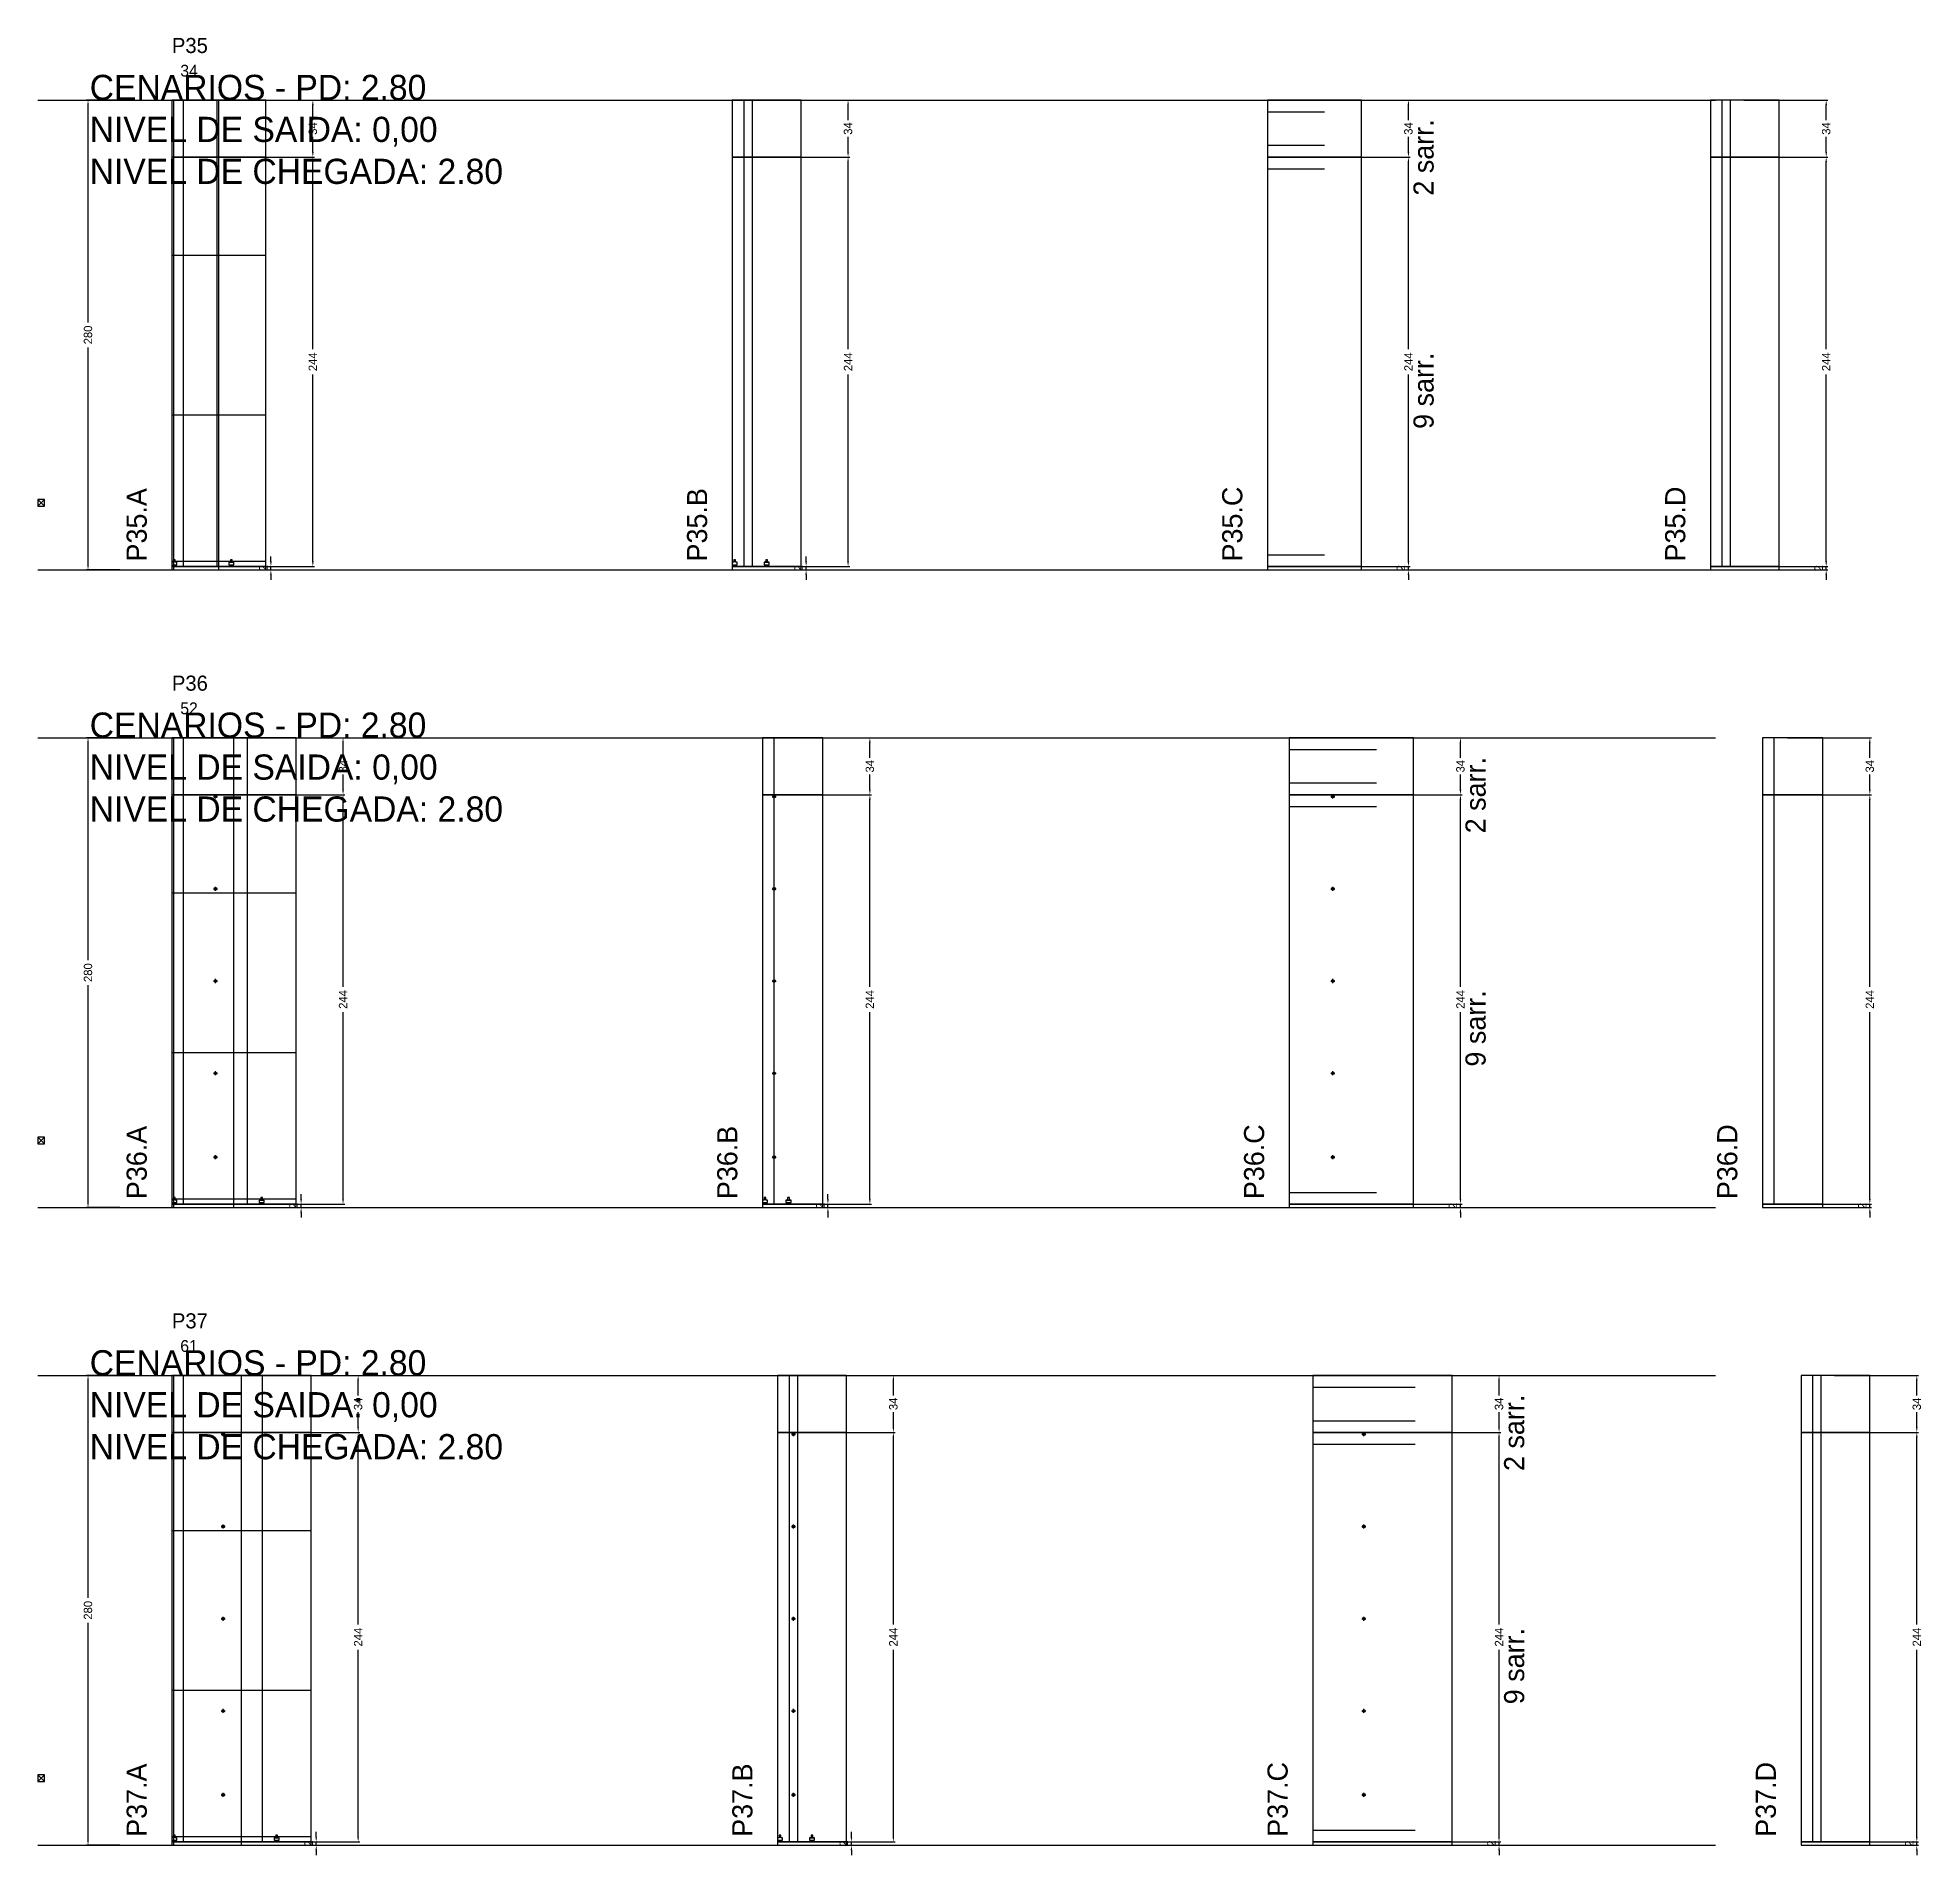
# Model space of a CAD drawing. Header units: centimetres. Extents: x -10500 to 4105, y -36866 to 295.
# Drawn here: x -7000 to -5877, y -14066 to -12983 of the extents above; entities that cross this region are included whole.
import ezdxf

# ---------------------------------------------------------------- set-up
doc = ezdxf.new("R2010")
doc.units = ezdxf.units.CM
doc.linetypes.add('DASHED', pattern=[2, -2])
for name, color, linetype in [('CHAPA', 140, 'Continuous'), ('COTA', 241, 'Continuous'), ('COTAS FURACAO', 16, 'Continuous'), ('Madeira', 30, 'Continuous'), ('NOMENCLATURA', 7, 'Continuous'), ('Nível', 160, 'Continuous'), ('Painéis', 200, 'Continuous'), ('Perfil Metálico', 150, 'Continuous'), ('SARR_2.2x7', 40, 'Continuous'), ('SARRAFO DE PRESSAO', 200, 'Continuous'), ('texto', 7, 'Continuous'), ('TEXTO_GERAL', 7, 'Continuous')]:
    doc.layers.add(name, color=color, linetype=linetype)
doc.dimstyles.new('PAINEL-NOVA', dxfattribs={"dimtxt": 5, "dimasz": 3, "dimexe": 1, "dimexo": 1, "dimgap": 1, "dimtad": 1, "dimcen": 2.5, "dimazin": 3, "dimtfac": 1, "dimtmove": 0, "dimatfit": 3})

msp = doc.modelspace()

# ---------------------------------------------------------------- texts
at = {"layer": 'NOMENCLATURA'}
for s, p in [('CENARIOS - PD: 2.80', (-6969, -13020)), ('NIVEL DE SAIDA: 0,00', (-6969, -13045)), ('NIVEL DE CHEGADA: 2.80', (-6969, -13070)), ('CENARIOS - PD: 2.80', (-6969, -13400)), ('NIVEL DE SAIDA: 0,00', (-6969, -13425)), ('NIVEL DE CHEGADA: 2.80', (-6969, -13450)), ('CENARIOS - PD: 2.80', (-6969, -13780)), ('NIVEL DE SAIDA: 0,00', (-6969, -13805)), ('NIVEL DE CHEGADA: 2.80', (-6969, -13830))]:
    msp.add_text(s, height=15, dxfattribs=at).set_placement(p)
for s, p in [('2 sarr.', (-6168, -13077)), ('9 sarr.', (-6168, -13216)), ('P35.A', (-6935, -13295)), ('P35.B', (-6601, -13295)), ('P35.C', (-6282, -13295)), ('P35.D', (-6018, -13295)), ('2 sarr.', (-6137, -13457)), ('9 sarr.', (-6137, -13596)), ('P36.A', (-6935, -13675)), ('P36.B', (-6583, -13675)), ('P36.C', (-6269, -13675)), ('P36.D', (-5987, -13675)), ('2 sarr.', (-6114, -13837)), ('9 sarr.', (-6114, -13976)), ('P37.A', (-6935, -14055)), ('P37.B', (-6574, -14055)), ('P37.C', (-6255, -14055)), ('P37.D', (-5964, -14055))]:
    msp.add_text(s, height=12, rotation=90, dxfattribs=at).set_placement(p)
at = {"layer": 'texto'}
for s, p in [('34', (-6915, -13006)), ('52', (-6915, -13386)), ('61', (-6915, -13766))]:
    msp.add_text(s, height=7, dxfattribs=at).set_placement(p)
at = {"layer": 'TEXTO_GERAL'}
for s, p in [('P35', (-6920, -12992)), ('P36', (-6920, -13372)), ('P37', (-6920, -13752))]:
    msp.add_text(s, height=9, dxfattribs=at).set_placement(p)

# ---------------------------------------------------------------- blocks, each defined once
blk = doc.blocks.new('_CLOSEDFILLED')
at = {"color": 0, "linetype": 'BYBLOCK'}
blk.add_solid([(-1, 0.16), (0, 0), (-1, -0.16)], dxfattribs=at)
blk = doc.blocks.new('*D937')
for p, q in [((-6951, -13780), (-6971, -13780)), ((-6970, -13912.5), (-6970, -13783)), ((-6970, -14057), (-6970, -13927.5)), ((-6951, -14060), (-6971, -14060))]:
    blk.add_line(p, q)
at = {"layer": 'Defpoints'}
for p in [(-6950, -13780), (-6970, -14060), (-6950, -14060)]:
    blk.add_point(p, dxfattribs=at)
at = {"layer": 'COTA', "xscale": 3, "yscale": 3}
for p, rotation in [((-6970, -13780), 90), ((-6970, -14060), 270)]:
    blk.add_blockref('_CLOSEDFILLED', p, dxfattribs=dict(at, rotation=rotation))
at = {"layer": 'COTA', "insert": (-6970, -13920), "char_height": 5, "attachment_point": 5, "rotation": 90}
blk.add_mtext('280', dxfattribs=at)
blk = doc.blocks.new('MULDURA')
at = {"layer": 'Paineis'}
for p, q in [((0, 0), (4, 4)), ((4, 0), (0, 4))]:
    blk.add_line(p, q, dxfattribs=at)
blk.add_lwpolyline([(0, 0), (4, 0), (4, 4), (0, 4)], close=True, dxfattribs=at)
blk = doc.blocks.new('*D939')
for p, q in [((-6858, -13814), (-6808, -13814)), ((-6809, -13928.5), (-6809, -13817)), ((-6809, -14055), (-6809, -13943.5)), ((-6858, -14058), (-6808, -14058))]:
    blk.add_line(p, q)
at = {"layer": 'Defpoints'}
for p in [(-6859, -13814), (-6859, -14058), (-6809, -14058)]:
    blk.add_point(p, dxfattribs=at)
at = {"layer": 'COTA', "xscale": 3, "yscale": 3}
for p, rotation in [((-6809, -13814), 90), ((-6809, -14058), 270)]:
    blk.add_blockref('_CLOSEDFILLED', p, dxfattribs=dict(at, rotation=rotation))
at = {"layer": 'COTA', "insert": (-6809, -13936), "char_height": 5, "attachment_point": 5, "rotation": 90}
blk.add_mtext('244', dxfattribs=at)
blk = doc.blocks.new('*D940')
for p, q in [((-6858, -13780), (-6808, -13780)), ((-6809, -13792), (-6809, -13783)), ((-6809, -13811), (-6809, -13802)), ((-6858, -13814), (-6808, -13814))]:
    blk.add_line(p, q)
at = {"layer": 'Defpoints'}
for p in [(-6859, -13780), (-6859, -13814), (-6809, -13814)]:
    blk.add_point(p, dxfattribs=at)
at = {"layer": 'COTA', "xscale": 3, "yscale": 3}
for p, rotation in [((-6809, -13780), 90), ((-6809, -13814), 270)]:
    blk.add_blockref('_CLOSEDFILLED', p, dxfattribs=dict(at, rotation=rotation))
at = {"layer": 'COTA', "insert": (-6809, -13797), "char_height": 5, "attachment_point": 5, "rotation": 90}
blk.add_mtext('34', dxfattribs=at)
blk = doc.blocks.new('SLIPTEE')
at = {"layer": 'Paineis'}
blk.add_lwpolyline([(0, 0), (3, 0), (3, 1.5), (2, 1.5), (2, 3), (1, 3), (1, 1.5), (0, 1.5)], close=True, dxfattribs=at)
blk = doc.blocks.new('SLIPTDD')
at = {"layer": 'Paineis'}
blk.add_line((0, 1.5), (3, 1.5), dxfattribs=at)
blk.add_lwpolyline([(0, 0), (3, 0), (3, 1.5), (2, 1.5), (2, 3), (1, 3), (1, 1.5), (0, 1.5)], close=True, dxfattribs=at)
blk = doc.blocks.new('furacao')
at = {"layer": 'COTAS FURACAO'}
for p, q in [((-1.2, 0), (1.2, 0)), ((0, -1.2), (0, 1.2))]:
    blk.add_line(p, q, dxfattribs=at)
blk.add_circle((0, 0), 0.8, dxfattribs=at)
blk = doc.blocks.new('*D942')
for p, q in [((-6539, -13814), (-6489, -13814)), ((-6490, -13928.5), (-6490, -13817)), ((-6490, -14055), (-6490, -13943.5)), ((-6539, -14058), (-6489, -14058))]:
    blk.add_line(p, q)
at = {"layer": 'Defpoints'}
for p in [(-6540, -13814), (-6540, -14058), (-6490, -14058)]:
    blk.add_point(p, dxfattribs=at)
at = {"layer": 'COTA', "xscale": 3, "yscale": 3}
for p, rotation in [((-6490, -13814), 90), ((-6490, -14058), 270)]:
    blk.add_blockref('_CLOSEDFILLED', p, dxfattribs=dict(at, rotation=rotation))
at = {"layer": 'COTA', "insert": (-6490, -13936), "char_height": 5, "attachment_point": 5, "rotation": 90}
blk.add_mtext('244', dxfattribs=at)
blk = doc.blocks.new('*D943')
for p, q in [((-6539, -13780), (-6489, -13780)), ((-6490, -13792), (-6490, -13783)), ((-6490, -13811), (-6490, -13802)), ((-6539, -13814), (-6489, -13814))]:
    blk.add_line(p, q)
at = {"layer": 'Defpoints'}
for p in [(-6540, -13780), (-6540, -13814), (-6490, -13814)]:
    blk.add_point(p, dxfattribs=at)
at = {"layer": 'COTA', "xscale": 3, "yscale": 3}
for p, rotation in [((-6490, -13780), 90), ((-6490, -13814), 270)]:
    blk.add_blockref('_CLOSEDFILLED', p, dxfattribs=dict(at, rotation=rotation))
at = {"layer": 'COTA', "insert": (-6490, -13797), "char_height": 5, "attachment_point": 5, "rotation": 90}
blk.add_mtext('34', dxfattribs=at)
blk = doc.blocks.new('*D945')
for p, q in [((-6178, -13814), (-6128, -13814)), ((-6129, -13928.5), (-6129, -13817)), ((-6129, -14055), (-6129, -13943.5)), ((-6178, -14058), (-6128, -14058))]:
    blk.add_line(p, q)
at = {"layer": 'Defpoints'}
for p in [(-6179, -13814), (-6179, -14058), (-6129, -14058)]:
    blk.add_point(p, dxfattribs=at)
at = {"layer": 'COTA', "xscale": 3, "yscale": 3}
for p, rotation in [((-6129, -13814), 90), ((-6129, -14058), 270)]:
    blk.add_blockref('_CLOSEDFILLED', p, dxfattribs=dict(at, rotation=rotation))
at = {"layer": 'COTA', "insert": (-6129, -13936), "char_height": 5, "attachment_point": 5, "rotation": 90}
blk.add_mtext('244', dxfattribs=at)
blk = doc.blocks.new('*D946')
for p, q in [((-6178, -13780), (-6128, -13780)), ((-6129, -13792), (-6129, -13783)), ((-6129, -13811), (-6129, -13802)), ((-6178, -13814), (-6128, -13814))]:
    blk.add_line(p, q)
at = {"layer": 'Defpoints'}
for p in [(-6179, -13780), (-6179, -13814), (-6129, -13814)]:
    blk.add_point(p, dxfattribs=at)
at = {"layer": 'COTA', "xscale": 3, "yscale": 3}
for p, rotation in [((-6129, -13780), 90), ((-6129, -13814), 270)]:
    blk.add_blockref('_CLOSEDFILLED', p, dxfattribs=dict(at, rotation=rotation))
at = {"layer": 'COTA', "insert": (-6129, -13797), "char_height": 5, "attachment_point": 5, "rotation": 90}
blk.add_mtext('34', dxfattribs=at)
blk = doc.blocks.new('*D948')
for p, q in [((-5929, -13814), (-5879, -13814)), ((-5880, -13928.5), (-5880, -13817)), ((-5880, -14055), (-5880, -13943.5)), ((-5929, -14058), (-5879, -14058))]:
    blk.add_line(p, q)
at = {"layer": 'Defpoints'}
for p in [(-5930, -13814), (-5930, -14058), (-5880, -14058)]:
    blk.add_point(p, dxfattribs=at)
at = {"layer": 'COTA', "xscale": 3, "yscale": 3}
for p, rotation in [((-5880, -13814), 90), ((-5880, -14058), 270)]:
    blk.add_blockref('_CLOSEDFILLED', p, dxfattribs=dict(at, rotation=rotation))
at = {"layer": 'COTA', "insert": (-5880, -13936), "char_height": 5, "attachment_point": 5, "rotation": 90}
blk.add_mtext('244', dxfattribs=at)
blk = doc.blocks.new('*D949')
for p, q in [((-5929, -13780), (-5879, -13780)), ((-5880, -13792), (-5880, -13783)), ((-5880, -13811), (-5880, -13802)), ((-5929, -13814), (-5879, -13814))]:
    blk.add_line(p, q)
at = {"layer": 'Defpoints'}
for p in [(-5930, -13780), (-5930, -13814), (-5880, -13814)]:
    blk.add_point(p, dxfattribs=at)
at = {"layer": 'COTA', "xscale": 3, "yscale": 3}
for p, rotation in [((-5880, -13780), 90), ((-5880, -13814), 270)]:
    blk.add_blockref('_CLOSEDFILLED', p, dxfattribs=dict(at, rotation=rotation))
at = {"layer": 'COTA', "insert": (-5880, -13797), "char_height": 5, "attachment_point": 5, "rotation": 90}
blk.add_mtext('34', dxfattribs=at)
blk = doc.blocks.new('*D911')
for p, q in [((-6951, -13400), (-6971, -13400)), ((-6970, -13532.5), (-6970, -13403)), ((-6970, -13677), (-6970, -13547.5)), ((-6951, -13680), (-6971, -13680))]:
    blk.add_line(p, q)
at = {"layer": 'Defpoints'}
for p in [(-6950, -13400), (-6970, -13680), (-6950, -13680)]:
    blk.add_point(p, dxfattribs=at)
at = {"layer": 'COTA', "xscale": 3, "yscale": 3}
for p, rotation in [((-6970, -13400), 90), ((-6970, -13680), 270)]:
    blk.add_blockref('_CLOSEDFILLED', p, dxfattribs=dict(at, rotation=rotation))
at = {"layer": 'COTA', "insert": (-6970, -13540), "char_height": 5, "attachment_point": 5, "rotation": 90}
blk.add_mtext('280', dxfattribs=at)
blk = doc.blocks.new('*D913')
for p, q in [((-6867, -13434), (-6817, -13434)), ((-6818, -13548.5), (-6818, -13437)), ((-6818, -13675), (-6818, -13563.5)), ((-6867, -13678), (-6817, -13678))]:
    blk.add_line(p, q)
at = {"layer": 'Defpoints'}
for p in [(-6868, -13434), (-6868, -13678), (-6818, -13678)]:
    blk.add_point(p, dxfattribs=at)
at = {"layer": 'COTA', "xscale": 3, "yscale": 3}
for p, rotation in [((-6818, -13434), 90), ((-6818, -13678), 270)]:
    blk.add_blockref('_CLOSEDFILLED', p, dxfattribs=dict(at, rotation=rotation))
at = {"layer": 'COTA', "insert": (-6818, -13556), "char_height": 5, "attachment_point": 5, "rotation": 90}
blk.add_mtext('244', dxfattribs=at)
blk = doc.blocks.new('*D914')
for p, q in [((-6867, -13400), (-6817, -13400)), ((-6818, -13412), (-6818, -13403)), ((-6818, -13431), (-6818, -13422)), ((-6867, -13434), (-6817, -13434))]:
    blk.add_line(p, q)
at = {"layer": 'Defpoints'}
for p in [(-6868, -13400), (-6868, -13434), (-6818, -13434)]:
    blk.add_point(p, dxfattribs=at)
at = {"layer": 'COTA', "xscale": 3, "yscale": 3}
for p, rotation in [((-6818, -13400), 90), ((-6818, -13434), 270)]:
    blk.add_blockref('_CLOSEDFILLED', p, dxfattribs=dict(at, rotation=rotation))
at = {"layer": 'COTA', "insert": (-6818, -13417), "char_height": 5, "attachment_point": 5, "rotation": 90}
blk.add_mtext('34', dxfattribs=at)
blk = doc.blocks.new('*D916')
for p, q in [((-6553, -13434), (-6503, -13434)), ((-6504, -13548.5), (-6504, -13437)), ((-6504, -13675), (-6504, -13563.5)), ((-6553, -13678), (-6503, -13678))]:
    blk.add_line(p, q)
at = {"layer": 'Defpoints'}
for p in [(-6554, -13434), (-6554, -13678), (-6504, -13678)]:
    blk.add_point(p, dxfattribs=at)
at = {"layer": 'COTA', "xscale": 3, "yscale": 3}
for p, rotation in [((-6504, -13434), 90), ((-6504, -13678), 270)]:
    blk.add_blockref('_CLOSEDFILLED', p, dxfattribs=dict(at, rotation=rotation))
at = {"layer": 'COTA', "insert": (-6504, -13556), "char_height": 5, "attachment_point": 5, "rotation": 90}
blk.add_mtext('244', dxfattribs=at)
blk = doc.blocks.new('*D917')
for p, q in [((-6553, -13400), (-6503, -13400)), ((-6504, -13412), (-6504, -13403)), ((-6504, -13431), (-6504, -13422)), ((-6553, -13434), (-6503, -13434))]:
    blk.add_line(p, q)
at = {"layer": 'Defpoints'}
for p in [(-6554, -13400), (-6554, -13434), (-6504, -13434)]:
    blk.add_point(p, dxfattribs=at)
at = {"layer": 'COTA', "xscale": 3, "yscale": 3}
for p, rotation in [((-6504, -13400), 90), ((-6504, -13434), 270)]:
    blk.add_blockref('_CLOSEDFILLED', p, dxfattribs=dict(at, rotation=rotation))
at = {"layer": 'COTA', "insert": (-6504, -13417), "char_height": 5, "attachment_point": 5, "rotation": 90}
blk.add_mtext('34', dxfattribs=at)
blk = doc.blocks.new('*D919')
for p, q in [((-6201, -13434), (-6151, -13434)), ((-6152, -13548.5), (-6152, -13437)), ((-6152, -13675), (-6152, -13563.5)), ((-6201, -13678), (-6151, -13678))]:
    blk.add_line(p, q)
at = {"layer": 'Defpoints'}
for p in [(-6202, -13434), (-6202, -13678), (-6152, -13678)]:
    blk.add_point(p, dxfattribs=at)
at = {"layer": 'COTA', "xscale": 3, "yscale": 3}
for p, rotation in [((-6152, -13434), 90), ((-6152, -13678), 270)]:
    blk.add_blockref('_CLOSEDFILLED', p, dxfattribs=dict(at, rotation=rotation))
at = {"layer": 'COTA', "insert": (-6152, -13556), "char_height": 5, "attachment_point": 5, "rotation": 90}
blk.add_mtext('244', dxfattribs=at)
blk = doc.blocks.new('*D920')
for p, q in [((-6201, -13400), (-6151, -13400)), ((-6152, -13412), (-6152, -13403)), ((-6152, -13431), (-6152, -13422)), ((-6201, -13434), (-6151, -13434))]:
    blk.add_line(p, q)
at = {"layer": 'Defpoints'}
for p in [(-6202, -13400), (-6202, -13434), (-6152, -13434)]:
    blk.add_point(p, dxfattribs=at)
at = {"layer": 'COTA', "xscale": 3, "yscale": 3}
for p, rotation in [((-6152, -13400), 90), ((-6152, -13434), 270)]:
    blk.add_blockref('_CLOSEDFILLED', p, dxfattribs=dict(at, rotation=rotation))
at = {"layer": 'COTA', "insert": (-6152, -13417), "char_height": 5, "attachment_point": 5, "rotation": 90}
blk.add_mtext('34', dxfattribs=at)
blk = doc.blocks.new('*D922')
for p, q in [((-5957, -13434), (-5907, -13434)), ((-5908, -13548.5), (-5908, -13437)), ((-5908, -13675), (-5908, -13563.5)), ((-5957, -13678), (-5907, -13678))]:
    blk.add_line(p, q)
at = {"layer": 'Defpoints'}
for p in [(-5958, -13434), (-5958, -13678), (-5908, -13678)]:
    blk.add_point(p, dxfattribs=at)
at = {"layer": 'COTA', "xscale": 3, "yscale": 3}
for p, rotation in [((-5908, -13434), 90), ((-5908, -13678), 270)]:
    blk.add_blockref('_CLOSEDFILLED', p, dxfattribs=dict(at, rotation=rotation))
at = {"layer": 'COTA', "insert": (-5908, -13556), "char_height": 5, "attachment_point": 5, "rotation": 90}
blk.add_mtext('244', dxfattribs=at)
blk = doc.blocks.new('*D923')
for p, q in [((-5957, -13400), (-5907, -13400)), ((-5908, -13412), (-5908, -13403)), ((-5908, -13431), (-5908, -13422)), ((-5957, -13434), (-5907, -13434))]:
    blk.add_line(p, q)
at = {"layer": 'Defpoints'}
for p in [(-5958, -13400), (-5958, -13434), (-5908, -13434)]:
    blk.add_point(p, dxfattribs=at)
at = {"layer": 'COTA', "xscale": 3, "yscale": 3}
for p, rotation in [((-5908, -13400), 90), ((-5908, -13434), 270)]:
    blk.add_blockref('_CLOSEDFILLED', p, dxfattribs=dict(at, rotation=rotation))
at = {"layer": 'COTA', "insert": (-5908, -13417), "char_height": 5, "attachment_point": 5, "rotation": 90}
blk.add_mtext('34', dxfattribs=at)
blk = doc.blocks.new('*D885')
for p, q in [((-6951, -13020), (-6971, -13020)), ((-6970, -13152.5), (-6970, -13023)), ((-6970, -13297), (-6970, -13167.5)), ((-6951, -13300), (-6971, -13300))]:
    blk.add_line(p, q)
at = {"layer": 'Defpoints'}
for p in [(-6950, -13020), (-6970, -13300), (-6950, -13300)]:
    blk.add_point(p, dxfattribs=at)
at = {"layer": 'COTA', "xscale": 3, "yscale": 3}
for p, rotation in [((-6970, -13020), 90), ((-6970, -13300), 270)]:
    blk.add_blockref('_CLOSEDFILLED', p, dxfattribs=dict(at, rotation=rotation))
at = {"layer": 'COTA', "insert": (-6970, -13160), "char_height": 5, "attachment_point": 5, "rotation": 90}
blk.add_mtext('280', dxfattribs=at)
blk = doc.blocks.new('*D887')
for p, q in [((-6885, -13054), (-6835, -13054)), ((-6836, -13168.5), (-6836, -13057)), ((-6836, -13295), (-6836, -13183.5)), ((-6885, -13298), (-6835, -13298))]:
    blk.add_line(p, q)
at = {"layer": 'Defpoints'}
for p in [(-6886, -13054), (-6886, -13298), (-6836, -13298)]:
    blk.add_point(p, dxfattribs=at)
at = {"layer": 'COTA', "xscale": 3, "yscale": 3}
for p, rotation in [((-6836, -13054), 90), ((-6836, -13298), 270)]:
    blk.add_blockref('_CLOSEDFILLED', p, dxfattribs=dict(at, rotation=rotation))
at = {"layer": 'COTA', "insert": (-6836, -13176), "char_height": 5, "attachment_point": 5, "rotation": 90}
blk.add_mtext('244', dxfattribs=at)
blk = doc.blocks.new('*D888')
for p, q in [((-6885, -13020), (-6835, -13020)), ((-6836, -13032), (-6836, -13023)), ((-6836, -13051), (-6836, -13042)), ((-6885, -13054), (-6835, -13054))]:
    blk.add_line(p, q)
at = {"layer": 'Defpoints'}
for p in [(-6886, -13020), (-6886, -13054), (-6836, -13054)]:
    blk.add_point(p, dxfattribs=at)
at = {"layer": 'COTA', "xscale": 3, "yscale": 3}
for p, rotation in [((-6836, -13020), 90), ((-6836, -13054), 270)]:
    blk.add_blockref('_CLOSEDFILLED', p, dxfattribs=dict(at, rotation=rotation))
at = {"layer": 'COTA', "insert": (-6836, -13037), "char_height": 5, "attachment_point": 5, "rotation": 90}
blk.add_mtext('34', dxfattribs=at)
blk = doc.blocks.new('*D890')
for p, q in [((-6566, -13054), (-6516, -13054)), ((-6517, -13168.5), (-6517, -13057)), ((-6517, -13295), (-6517, -13183.5)), ((-6566, -13298), (-6516, -13298))]:
    blk.add_line(p, q)
at = {"layer": 'Defpoints'}
for p in [(-6567, -13054), (-6567, -13298), (-6517, -13298)]:
    blk.add_point(p, dxfattribs=at)
at = {"layer": 'COTA', "xscale": 3, "yscale": 3}
for p, rotation in [((-6517, -13054), 90), ((-6517, -13298), 270)]:
    blk.add_blockref('_CLOSEDFILLED', p, dxfattribs=dict(at, rotation=rotation))
at = {"layer": 'COTA', "insert": (-6517, -13176), "char_height": 5, "attachment_point": 5, "rotation": 90}
blk.add_mtext('244', dxfattribs=at)
blk = doc.blocks.new('*D891')
for p, q in [((-6566, -13020), (-6516, -13020)), ((-6517, -13032), (-6517, -13023)), ((-6517, -13051), (-6517, -13042)), ((-6566, -13054), (-6516, -13054))]:
    blk.add_line(p, q)
at = {"layer": 'Defpoints'}
for p in [(-6567, -13020), (-6567, -13054), (-6517, -13054)]:
    blk.add_point(p, dxfattribs=at)
at = {"layer": 'COTA', "xscale": 3, "yscale": 3}
for p, rotation in [((-6517, -13020), 90), ((-6517, -13054), 270)]:
    blk.add_blockref('_CLOSEDFILLED', p, dxfattribs=dict(at, rotation=rotation))
at = {"layer": 'COTA', "insert": (-6517, -13037), "char_height": 5, "attachment_point": 5, "rotation": 90}
blk.add_mtext('34', dxfattribs=at)
blk = doc.blocks.new('*D893')
for p, q in [((-6232, -13054), (-6182, -13054)), ((-6183, -13168.5), (-6183, -13057)), ((-6183, -13295), (-6183, -13183.5)), ((-6232, -13298), (-6182, -13298))]:
    blk.add_line(p, q)
at = {"layer": 'Defpoints'}
for p in [(-6233, -13054), (-6233, -13298), (-6183, -13298)]:
    blk.add_point(p, dxfattribs=at)
at = {"layer": 'COTA', "xscale": 3, "yscale": 3}
for p, rotation in [((-6183, -13054), 90), ((-6183, -13298), 270)]:
    blk.add_blockref('_CLOSEDFILLED', p, dxfattribs=dict(at, rotation=rotation))
at = {"layer": 'COTA', "insert": (-6183, -13176), "char_height": 5, "attachment_point": 5, "rotation": 90}
blk.add_mtext('244', dxfattribs=at)
blk = doc.blocks.new('*D894')
for p, q in [((-6232, -13020), (-6182, -13020)), ((-6183, -13032), (-6183, -13023)), ((-6183, -13051), (-6183, -13042)), ((-6232, -13054), (-6182, -13054))]:
    blk.add_line(p, q)
at = {"layer": 'Defpoints'}
for p in [(-6233, -13020), (-6233, -13054), (-6183, -13054)]:
    blk.add_point(p, dxfattribs=at)
at = {"layer": 'COTA', "xscale": 3, "yscale": 3}
for p, rotation in [((-6183, -13020), 90), ((-6183, -13054), 270)]:
    blk.add_blockref('_CLOSEDFILLED', p, dxfattribs=dict(at, rotation=rotation))
at = {"layer": 'COTA', "insert": (-6183, -13037), "char_height": 5, "attachment_point": 5, "rotation": 90}
blk.add_mtext('34', dxfattribs=at)
blk = doc.blocks.new('*D896')
for p, q in [((-5983, -13054), (-5933, -13054)), ((-5934, -13168.5), (-5934, -13057)), ((-5934, -13295), (-5934, -13183.5)), ((-5983, -13298), (-5933, -13298))]:
    blk.add_line(p, q)
at = {"layer": 'Defpoints'}
for p in [(-5984, -13054), (-5984, -13298), (-5934, -13298)]:
    blk.add_point(p, dxfattribs=at)
at = {"layer": 'COTA', "xscale": 3, "yscale": 3}
for p, rotation in [((-5934, -13054), 90), ((-5934, -13298), 270)]:
    blk.add_blockref('_CLOSEDFILLED', p, dxfattribs=dict(at, rotation=rotation))
at = {"layer": 'COTA', "insert": (-5934, -13176), "char_height": 5, "attachment_point": 5, "rotation": 90}
blk.add_mtext('244', dxfattribs=at)
blk = doc.blocks.new('*D897')
for p, q in [((-5983, -13020), (-5933, -13020)), ((-5934, -13032), (-5934, -13023)), ((-5934, -13051), (-5934, -13042)), ((-5983, -13054), (-5933, -13054))]:
    blk.add_line(p, q)
at = {"layer": 'Defpoints'}
for p in [(-5984, -13020), (-5984, -13054), (-5934, -13054)]:
    blk.add_point(p, dxfattribs=at)
at = {"layer": 'COTA', "xscale": 3, "yscale": 3}
for p, rotation in [((-5934, -13020), 90), ((-5934, -13054), 270)]:
    blk.add_blockref('_CLOSEDFILLED', p, dxfattribs=dict(at, rotation=rotation))
at = {"layer": 'COTA', "insert": (-5934, -13037), "char_height": 5, "attachment_point": 5, "rotation": 90}
blk.add_mtext('34', dxfattribs=at)

# ---------------------------------------------------------------- dimensions: what is measured, and where the dimension line sits
at = {"layer": 'COTA'}
for base, p1, p2, picture, middle in [((-6970, -13300), (-6950, -13300), (-6950, -13020), '*D885', (-6970, -13160)), ((-6836, -13054), (-6886, -13054), (-6886, -13020), '*D888', (-6836, -13037)), ((-6517, -13054), (-6567, -13054), (-6567, -13020), '*D891', (-6517, -13037)), ((-6183, -13054), (-6233, -13054), (-6233, -13020), '*D894', (-6183, -13037)), ((-5934, -13054), (-5984, -13054), (-5984, -13020), '*D897', (-5934, -13037)), ((-6836, -13298), (-6886, -13298), (-6886, -13054), '*D887', (-6836, -13176)), ((-6517, -13298), (-6567, -13298), (-6567, -13054), '*D890', (-6517, -13176)), ((-6183, -13298), (-6233, -13298), (-6233, -13054), '*D893', (-6183, -13176)), ((-5934, -13298), (-5984, -13298), (-5984, -13054), '*D896', (-5934, -13176)), ((-6970, -13680), (-6950, -13680), (-6950, -13400), '*D911', (-6970, -13540)), ((-6818, -13434), (-6868, -13434), (-6868, -13400), '*D914', (-6818, -13417)), ((-6504, -13434), (-6554, -13434), (-6554, -13400), '*D917', (-6504, -13417)), ((-6152, -13434), (-6202, -13434), (-6202, -13400), '*D920', (-6152, -13417)), ((-5908, -13434), (-5958, -13434), (-5958, -13400), '*D923', (-5908, -13417)), ((-6818, -13678), (-6868, -13678), (-6868, -13434), '*D913', (-6818, -13556)), ((-6504, -13678), (-6554, -13678), (-6554, -13434), '*D916', (-6504, -13556)), ((-6152, -13678), (-6202, -13678), (-6202, -13434), '*D919', (-6152, -13556)), ((-5908, -13678), (-5958, -13678), (-5958, -13434), '*D922', (-5908, -13556)), ((-6970, -14060), (-6950, -14060), (-6950, -13780), '*D937', (-6970, -13920)), ((-6809, -13814), (-6859, -13814), (-6859, -13780), '*D940', (-6809, -13797)), ((-6490, -13814), (-6540, -13814), (-6540, -13780), '*D943', (-6490, -13797)), ((-6129, -13814), (-6179, -13814), (-6179, -13780), '*D946', (-6129, -13797)), ((-5880, -13814), (-5930, -13814), (-5930, -13780), '*D949', (-5880, -13797)), ((-6809, -14058), (-6859, -14058), (-6859, -13814), '*D939', (-6809, -13936)), ((-6490, -14058), (-6540, -14058), (-6540, -13814), '*D942', (-6490, -13936)), ((-6129, -14058), (-6179, -14058), (-6179, -13814), '*D945', (-6129, -13936)), ((-5880, -14058), (-5930, -14058), (-5930, -13814), '*D948', (-5880, -13936))]:
    dim = msp.add_linear_dim(base=base, p1=p1, p2=p2, angle=90, dimstyle='PAINEL-NOVA', dxfattribs=at)
    dim.commit()
    dim.dimension.update_dxf_attribs({"geometry": picture, "text_midpoint": middle})
for base, p1, p2 in [((-6861, -13300), (-6886, -13300), (-6886, -13298)), ((-6542, -13300), (-6567, -13300), (-6567, -13298)), ((-6183, -13300), (-6233, -13300), (-6233, -13298)), ((-5934, -13300), (-5984, -13300), (-5984, -13298)), ((-6843, -13680), (-6868, -13680), (-6868, -13678)), ((-6529, -13680), (-6554, -13680), (-6554, -13678)), ((-6152, -13680), (-6202, -13680), (-6202, -13678)), ((-5908, -13680), (-5958, -13680), (-5958, -13678)), ((-6834, -14060), (-6859, -14060), (-6859, -14058)), ((-6515, -14060), (-6540, -14060), (-6540, -14058)), ((-6129, -14060), (-6179, -14060), (-6179, -14058)), ((-5880, -14060), (-5930, -14060), (-5930, -14058))]:
    msp.add_linear_dim(base=base, p1=p1, p2=p2, angle=90, dimstyle='PAINEL-NOVA', dxfattribs=at).render()

# ---------------------------------------------------------------- linework, layer by layer
at = {"layer": 'CHAPA'}
for points in [[(-6920, -13300), (-6918.8, -13300), (-6918.8, -13020), (-6920, -13020)], [(-6920, -13680), (-6918.8, -13680), (-6918.8, -13400), (-6920, -13400)], [(-6920, -14060), (-6918.8, -14060), (-6918.8, -13780), (-6920, -13780)]]:
    msp.add_lwpolyline(points, close=True, dxfattribs=at)
at = {"layer": 'Madeira'}
for points in [[(-6920, -13112.4), (-6864, -13112.4)], [(-6920, -13207.6), (-6864, -13207.6)], [(-6920, -13492.4), (-6846, -13492.4)], [(-6920, -13587.6), (-6846, -13587.6)], [(-6920, -13872.4), (-6837, -13872.4)], [(-6920, -13967.6), (-6837, -13967.6)]]:
    msp.add_lwpolyline(points, dxfattribs=at)
at = {"layer": 'Nível', "linetype": 'DASHED'}
for points in [[(-7000, -13020), (-6000, -13020)], [(-7000, -13300), (-6000, -13300)], [(-7000, -13400), (-6000, -13400)], [(-7000, -13680), (-6000, -13680)], [(-7000, -13780), (-6000, -13780)], [(-7000, -14060), (-6000, -14060)]]:
    msp.add_lwpolyline(points, dxfattribs=at)
at = {"layer": 'Painéis'}
for points in [[(-6920, -13054), (-6864, -13054), (-6864, -13020), (-6920, -13020)], [(-6920, -13300), (-6864, -13300), (-6864, -13020), (-6920, -13020)], [(-6586, -13054), (-6545, -13054), (-6545, -13020), (-6586, -13020)], [(-6267, -13054), (-6211, -13054), (-6211, -13020), (-6267, -13020)], [(-6003, -13054), (-5962, -13054), (-5962, -13020), (-6003, -13020)], [(-6920, -13298), (-6864, -13298), (-6864, -13054), (-6920, -13054)], [(-6586, -13298), (-6545, -13298), (-6545, -13054), (-6586, -13054)], [(-6267, -13298), (-6211, -13298), (-6211, -13054), (-6267, -13054)], [(-6003, -13298), (-5962, -13298), (-5962, -13054), (-6003, -13054)], [(-6920, -13300), (-6864, -13300), (-6864, -13298), (-6920, -13298)], [(-6586, -13300), (-6545, -13300), (-6545, -13298), (-6586, -13298)], [(-6267, -13300), (-6211, -13300), (-6211, -13298), (-6267, -13298)], [(-6003, -13300), (-5962, -13300), (-5962, -13298), (-6003, -13298)], [(-6920, -13434), (-6846, -13434), (-6846, -13400), (-6920, -13400)], [(-6920, -13680), (-6846, -13680), (-6846, -13400), (-6920, -13400)], [(-6568, -13434), (-6532, -13434), (-6532, -13400), (-6568, -13400)], [(-6254, -13434), (-6180, -13434), (-6180, -13400), (-6254, -13400)], [(-5972, -13434), (-5936, -13434), (-5936, -13400), (-5972, -13400)], [(-6920, -13678), (-6846, -13678), (-6846, -13434), (-6920, -13434)], [(-6568, -13678), (-6532, -13678), (-6532, -13434), (-6568, -13434)], [(-6254, -13678), (-6180, -13678), (-6180, -13434), (-6254, -13434)], [(-5972, -13678), (-5936, -13678), (-5936, -13434), (-5972, -13434)], [(-6920, -13680), (-6846, -13680), (-6846, -13678), (-6920, -13678)], [(-6568, -13680), (-6532, -13680), (-6532, -13678), (-6568, -13678)], [(-6254, -13680), (-6180, -13680), (-6180, -13678), (-6254, -13678)], [(-5972, -13680), (-5936, -13680), (-5936, -13678), (-5972, -13678)], [(-6920, -13814), (-6837, -13814), (-6837, -13780), (-6920, -13780)], [(-6920, -14060), (-6837, -14060), (-6837, -13780), (-6920, -13780)], [(-6559, -13814), (-6518, -13814), (-6518, -13780), (-6559, -13780)], [(-6240, -13814), (-6157, -13814), (-6157, -13780), (-6240, -13780)], [(-5949, -13814), (-5908, -13814), (-5908, -13780), (-5949, -13780)], [(-6920, -14058), (-6837, -14058), (-6837, -13814), (-6920, -13814)], [(-6559, -14058), (-6518, -14058), (-6518, -13814), (-6559, -13814)], [(-6240, -14058), (-6157, -14058), (-6157, -13814), (-6240, -13814)], [(-5949, -14058), (-5908, -14058), (-5908, -13814), (-5949, -13814)], [(-6920, -14060), (-6837, -14060), (-6837, -14058), (-6920, -14058)], [(-6559, -14060), (-6518, -14060), (-6518, -14058), (-6559, -14058)], [(-6240, -14060), (-6157, -14060), (-6157, -14058), (-6240, -14058)], [(-5949, -14060), (-5908, -14060), (-5908, -14058), (-5949, -14058)]]:
    msp.add_lwpolyline(points, close=True, dxfattribs=at)
at = {"layer": 'Perfil Metálico'}
for p, q in [((-6892, -13300), (-6892, -13020)), ((-6883, -13680), (-6883, -13400)), ((-6878.5, -14060), (-6878.5, -13780))]:
    msp.add_line(p, q, dxfattribs=at)
at = {"layer": 'SARR_2.2x7'}
for points in [[(-6913, -13054), (-6913, -13020)], [(-6893, -13054), (-6893, -13020)], [(-6579, -13054), (-6579, -13020)], [(-6574, -13054), (-6574, -13020)], [(-6267, -13027), (-6233, -13027)], [(-5996, -13054), (-5996, -13020)], [(-5991, -13054), (-5991, -13020)], [(-6267, -13047), (-6233, -13047)], [(-6267, -13061), (-6233, -13061)], [(-6267, -13291), (-6233, -13291)], [(-6913, -13434), (-6913, -13400)], [(-6875, -13434), (-6875, -13400)], [(-6561, -13434), (-6561, -13400)], [(-6561, -13434), (-6561, -13400)], [(-5965, -13434), (-5965, -13400)], [(-5965, -13434), (-5965, -13400)], [(-6254, -13407), (-6202, -13407)], [(-6254, -13427), (-6202, -13427)], [(-6254, -13441), (-6202, -13441)], [(-6254, -13671), (-6202, -13671)], [(-6913, -13814), (-6913, -13780)], [(-6866, -13814), (-6866, -13780)], [(-6552, -13814), (-6552, -13780)], [(-6547, -13814), (-6547, -13780)], [(-5942, -13814), (-5942, -13780)], [(-5937, -13814), (-5937, -13780)], [(-6240, -13787), (-6179, -13787)], [(-6240, -13807), (-6179, -13807)], [(-6240, -13821), (-6179, -13821)], [(-6240, -14051), (-6179, -14051)]]:
    msp.add_lwpolyline(points, dxfattribs=at)
at = {"layer": 'SARR_2.2x7', "linetype": 'DASHED'}
for points in [[(-6913, -13298), (-6913, -13054)], [(-6893, -13298), (-6893, -13054)], [(-6579, -13298), (-6579, -13054)], [(-6574, -13298), (-6574, -13054)], [(-5996, -13298), (-5996, -13054)], [(-5991, -13298), (-5991, -13054)], [(-6913, -13678), (-6913, -13434)], [(-6875, -13678), (-6875, -13434)], [(-6561, -13678), (-6561, -13434)], [(-6561, -13678), (-6561, -13434)], [(-5965, -13678), (-5965, -13434)], [(-5965, -13678), (-5965, -13434)], [(-6913, -14058), (-6913, -13814)], [(-6866, -14058), (-6866, -13814)], [(-6552, -14058), (-6552, -13814)], [(-6547, -14058), (-6547, -13814)], [(-5942, -14058), (-5942, -13814)], [(-5937, -14058), (-5937, -13814)]]:
    msp.add_lwpolyline(points, dxfattribs=at)
at = {"layer": 'SARRAFO DE PRESSAO'}
for points in [[(-6920, -13300), (-6864, -13300), (-6864, -13295), (-6920, -13295)], [(-6920, -13680), (-6846, -13680), (-6846, -13675), (-6920, -13675)], [(-6920, -14060), (-6837, -14060), (-6837, -14055), (-6920, -14055)]]:
    msp.add_lwpolyline(points, close=True, dxfattribs=at)

# ---------------------------------------------------------------- block references
at = {"layer": 'COTA'}
for name, p in [('MULDURA', (-7000, -13262)), ('SLIPTEE', (-6920, -13297)), ('SLIPTDD', (-6886, -13297)), ('SLIPTEE', (-6586, -13297)), ('SLIPTDD', (-6567, -13297)), ('furacao', (-6894, -13435)), ('furacao', (-6561, -13435)), ('furacao', (-6228, -13435)), ('furacao', (-6894, -13490)), ('furacao', (-6561, -13490)), ('furacao', (-6228, -13490)), ('furacao', (-6894, -13545)), ('furacao', (-6561, -13545)), ('furacao', (-6228, -13545)), ('furacao', (-6894, -13600)), ('furacao', (-6561, -13600)), ('furacao', (-6228, -13600)), ('MULDURA', (-7000, -13642)), ('furacao', (-6894, -13650)), ('furacao', (-6561, -13650)), ('furacao', (-6228, -13650)), ('SLIPTEE', (-6920, -13677)), ('SLIPTDD', (-6868, -13677)), ('SLIPTEE', (-6568, -13677)), ('SLIPTDD', (-6554, -13677)), ('furacao', (-6889.5, -13815)), ('furacao', (-6549.5, -13815)), ('furacao', (-6209.5, -13815)), ('furacao', (-6889.5, -13870)), ('furacao', (-6549.5, -13870)), ('furacao', (-6209.5, -13870)), ('furacao', (-6889.5, -13925)), ('furacao', (-6549.5, -13925)), ('furacao', (-6209.5, -13925)), ('furacao', (-6889.5, -13980)), ('furacao', (-6549.5, -13980)), ('furacao', (-6209.5, -13980)), ('MULDURA', (-7000, -14022)), ('furacao', (-6889.5, -14030)), ('furacao', (-6549.5, -14030)), ('furacao', (-6209.5, -14030)), ('SLIPTEE', (-6920, -14057)), ('SLIPTDD', (-6859, -14057)), ('SLIPTEE', (-6559, -14057)), ('SLIPTDD', (-6540, -14057))]:
    msp.add_blockref(name, p, dxfattribs=at)

msp.set_redraw_order([(e.dxf.handle, doc.entitydb.next_handle()) for e in msp.query("TEXT MTEXT ATTDEF DIMENSION ARC_DIMENSION")])  # texts and dimensions are drawn at this point

doc.saveas('drawing.dxf')
